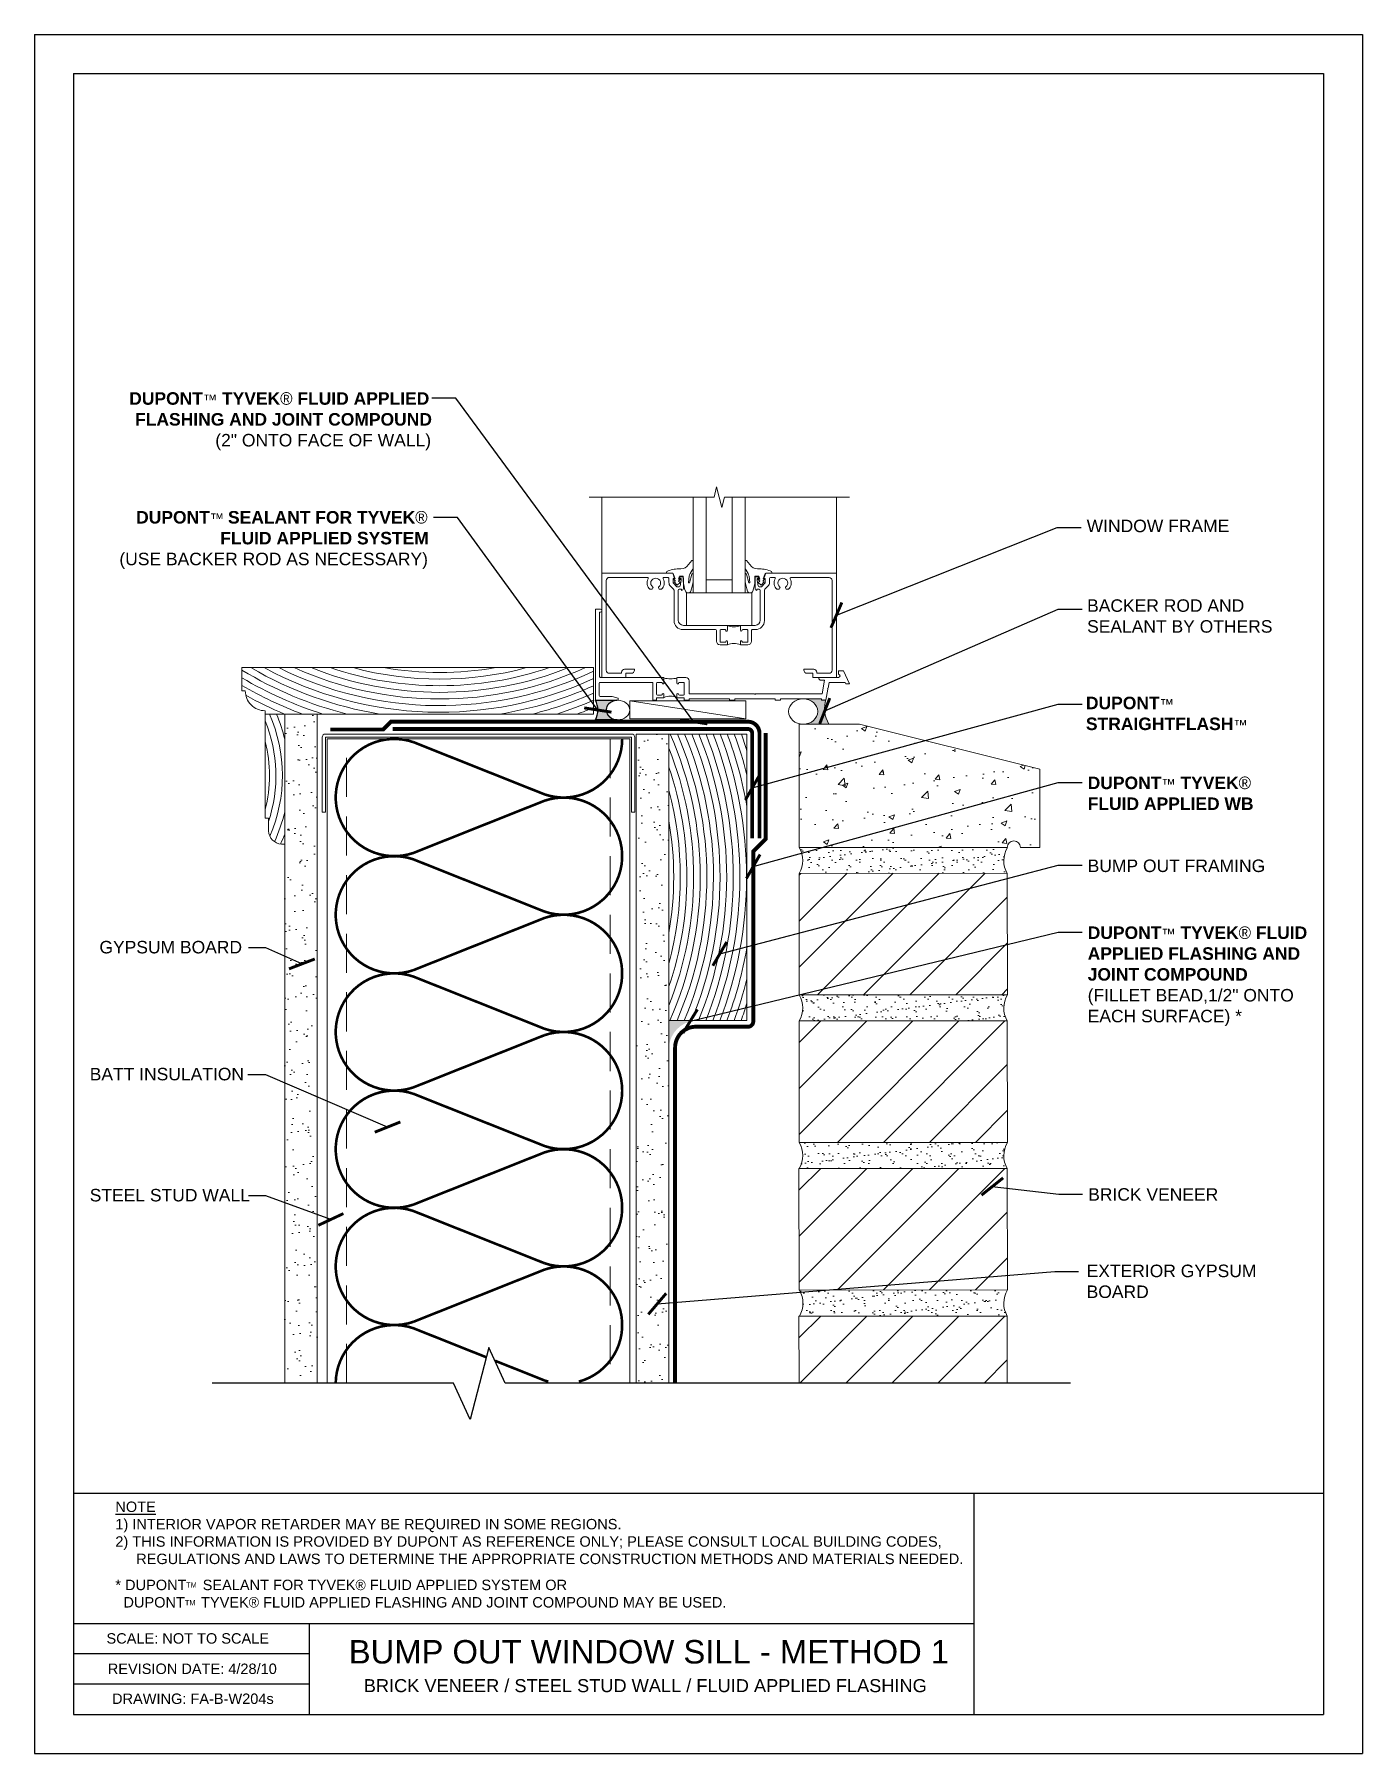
# Model space of a CAD drawing. Extents: x 472.1 to 497.6, y -269.5 to -236.5.
import ezdxf

# ---------------------------------------------------------------- set-up
doc = ezdxf.new("R2010")
doc.units = 0
doc.header["$LTSCALE"] = 1.5
doc.header["$MEASUREMENT"] = 0
doc.linetypes.add('DASHED', pattern=[0.75, 0.5, -0.25])
doc.linetypes.add('DASHED2', pattern=[0.375, 0.25, -0.125])
doc.layers.get('0').update_dxf_attribs({"color": 8, "linetype": 'CONTINUOUS'})
for name, color, linetype in [('8x11-ttb$0$B', 5, 'CONTINUOUS'), ('DuPont Self-Adhered Flashing', 252, 'CONTINUOUS'), ('INSULATION', 241, 'CONTINUOUS'), ('SEALANT', 250, 'CONTINUOUS'), ('STRUCTURE', 250, 'CONTINUOUS'), ('TEXT', 7, 'CONTINUOUS'), ('Tyvek FA Flashing and Joint Treatment', 150, 'DASHED2'), ('Tyvek FA WB', 10, 'DASHED2')]:
    doc.layers.add(name, color=color, linetype=linetype)
for name, color, linetype, lineweight in [('A-Anno-txt0', 250, 'CONTINUOUS', 18), ('A-Backer Rod', 250, 'CONTINUOUS', 15), ('A-Glazing', 250, 'CONTINUOUS', 15), ('A-Sealant', 250, 'CONTINUOUS', 15), ('A-Window Gasket', 250, 'CONTINUOUS', 13), ('brick', 250, 'CONTINUOUS', 5), ('Gyp Board', 250, 'CONTINUOUS', 20), ('Metal Stud', 250, 'CONTINUOUS', 18), ('Non-Flanged Window', 250, 'CONTINUOUS', 20), ('Shims', 250, 'CONTINUOUS', 25), ('Wood', 250, 'CONTINUOUS', 20)]:
    doc.layers.add(name, color=color, linetype=linetype, lineweight=lineweight)
doc.layers.add('VIEWPORT', color=7, linetype='CONTINUOUS', plot=False)
doc.styles.add('DETAILS', font='sanss___.ttf', dxfattribs={"height": 1})
doc.dimstyles.new('ARCH_1_1-2_IN', dxfattribs={"dimscale": 0, "dimtxt": 0.09375, "dimasz": 0.09375, "dimexe": 0.0625, "dimexo": 0.0625, "dimgap": 0.0625, "dimtad": 1, "dimdec": 4, "dimlfac": 8, "dimzin": 3, "dimdsep": 46, "dimlunit": 4, "dimtxsty": 'Standard', "dimblk1": 'ARCHTICK', "dimblk2": 'ARCHTICK', "dimsah": 1, "dimcen": 0.0625, "dimdle": 0.0625, "dimclrd": 256, "dimclre": 256, "dimclrt": 256, "dimadec": 0, "dimazin": 0, "dimtfac": 1, "dimtdec": 4, "dimtmove": 0, "dimatfit": 3, "dimldrblk": 'ARCHTICK', "dimfxl": 1, "dimfrac": 2, "dimtolj": 1, "dimtzin": 0, "dimlwd": -1, "dimlwe": -1, "dimarcsym": 0})
pattern_1 = [(37.50000000000001, (372.1442995840722, -97.38126436075288), (-0.009449003716441223, 0.2890235653519738), [0, -0.228, 0, -0.255, 0, -0.24375]), (7.499999999999999, (372.1442995840722, -97.38126436075288), (0.2654665057901591, 0.423321909784461), [0, -0.123, 0, -0.2055, 0, -0.07875]), (327.5, (371.9597995840722, -97.38126436075288), (0.4671212792627242, 0.0008488580305446746), [0, -0.075, 0, -0.27, 0, -0.3525]), (317.5, (371.9597995840722, -97.38126436075288), (0.450918990685844, 0.1316513347401374), [0, -0.0375, 0, -0.177, 0, -0.2025])]

msp = doc.modelspace()

# ---------------------------------------------------------------- texts
at = {"layer": 'TEXT', "attachment_point": 1, "style": 'DETAILS'}
for s, insert, char_height, width in [('\\pi0.84952;{\\fSansSerif|b1|i0|c2|p2;DUPONT\\fArial|b0|i0|c0|p32;\\H0.8125x;™\\fSansSerif|b1|i0|c2|p2;\\H1.2308x; TYVEK\\fSymbol|b0|i0|c2|p18;â\\fSansSerif|b1|i0|c2|p2; FLUID APPLIED \\P\\pi0.96236;FLASHING AND JOINT COMPOUND\\fSansSerif|b0|i0|c2|p2; \\P\\pi2.5022;(2" ONTO FACE OF WALL)}', (473.0455921288275, -243.4076094365971, 2.979996827461446e-09), 0.239999999976, 6.521350676943849), ('\\pi1.5423;{\\fSansSerif|b1|i0|c2|p2;DUPONT\\fArial|b0|i0|c0|p32;\\H0.8125x;™\\fArial|b1|i0|c0|p32; \\H1.2308x;SEALANT FOR TYVEK\\fSymbol|b0|i0|c2|p18;â\\fArial|b0|i0|c0|p32; \\P\\pi3.1562;\\fArial|b1|i0|c0|p32;FLUID APPLIED SYSTEM\\P\\pi1.2207;\\fArial|b0|i0|c0|p32;\\H0.99998x;(USE BACKER ROD AS NECESSARY)}', (472.4856605381372, -245.6877790910255, 2.979996827461446e-09), 0.239999999976, 7.112845512646311), ('WINDOW FRAME', (492.2769952576368, -245.8533119424212, 2.979996827461446e-09), 0.239999999976, 6.521350676943849), ('BACKER ROD AND \\PSEALANT BY OTHERS', (492.2849248674848, -247.3826727264965, 2.979996827461446e-09), 0.239999999976, 6.521350676943849), ('{\\fSansSerif|b1|i0|c2|p2;DUPONT\\fArial|b0|i0|c0|p32;\\H0.8125x;™\\fArial|b1|i0|c0|p32; \\P\\H1.2308x;STRAIGHTFLASH\\fArial|b0|i0|c0|p32;\\H0.81248x;™}', (492.2621951914442, -249.2520291211633, 2.979996827461446e-09), 0.239999999976, 6.521350676943849), ('{\\fSansSerif|b1|i0|c2|p2;DUPONT\\fArial|b0|i0|c0|p32;\\H0.8125x;™\\fSansSerif|b1|i0|c2|p2;\\H1.2308x; TYVEK\\fSymbol|b0|i0|c2|p18;â\\fSansSerif|b1|i0|c2|p2; \\PFLUID APPLIED WB}', (492.2960530344611, -250.7856830633182, 2.979996827461446e-09), 0.239999999976, 6.521350676943849), ('BUMP OUT FRAMING', (492.2960530344611, -252.3774775226216, 2.979996827461446e-09), 0.239999999976, 6.521350676943849), ('{\\fSansSerif|b1|i0|c2|p2;DUPONT\\fArial|b0|i0|c0|p32;\\H0.8125x;™\\fSansSerif|b1|i0|c2|p2;\\H1.2308x; TYVEK\\fSymbol|b0|i0|c2|p18;â\\fSansSerif|b1|i0|c2|p2; FLUID \\PAPPLIED FLASHING AND \\PJOINT COMPOUND\\fSansSerif|b0|i0|c2|p2; \\P(FILLET BEAD,1/2" ONTO \\PEACH SURFACE) *}', (492.2962850314283, -253.6615080017813, 2.979996827461446e-09), 0.239999999976, 6.521350676943849), ('GYPSUM BOARD', (473.3232721295562, -253.9390908815344, 2.979996827461446e-09), 0.239999999976, 6.521350676943849), ('BATT INSULATION', (473.1373357332204, -256.375655652354, 2.979996827461446e-09), 0.239999999976, 6.521350676943849), ('STEEL STUD WALL', (473.1373357332204, -258.6997302532945, 2.979996827461446e-09), 0.239999999976, 6.521350676943849), ('BRICK VENEER', (492.3062941410619, -258.6854055223943, 2.979996827461446e-09), 0.239999999976, 6.521350676943849), ('EXTERIOR GYPSUM \\PBOARD', (492.2762319061793, -260.1530959057889, 5.959993654922892e-09), 0.239999999976, 6.521350676943849), ('{\\LNOTE\\P}1) INTERIOR VAPOR RETARDER MAY BE REQUIRED IN SOME REGIONS.\\P\\pi-0.4,l0.4;2) THIS INFORMATION IS PROVIDED BY DUPONT AS REFERENCE ONLY; PLEASE CONSULT LOCAL BUILDING CODES, REGULATIONS AND LAWS TO DETERMINE THE APPROPRIATE CONSTRUCTION METHODS AND MATERIALS NEEDED.\\P{\\H0.5x;\\P\\pi0,l0;}* DUPONT    SEALANT FOR TYVEK{\\fSymbol|b0|i0|c2|p18;â} FLUID APPLIED SYSTEM OR \\P\\pi-0.2,l0.2;  DUPONT    TYVEK{\\fSymbol|b0|i0|c2|p18;â} FLUID APPLIED FLASHING AND JOINT COMPOUND MAY BE USED.', (473.6291636781796, -264.7006649288863, 5.959993654922892e-09), 0.2, 16.47484938053185), ('TM', (474.9893955547694, -266.2518860535678, 5.959993654922892e-09), 0.1, 8.310000000000002), ('TM', (474.9651433719446, -266.5908475477413, 5.959993654922892e-09), 0.1, 8.310000000000002), ('\\pi-0.033334,l0.033334,t0.1;SCALE: NOT TO SCALE', (473.4589768948125, -267.2272985987847, 2.979996827461446e-09), 0.2, 16.26451670448571), ('\\pi1.1265;{\\H0.9x;BUMP OUT WINDOW SILL - METHOD 1 }\\P\\pi1.4146;{\\H0.5x;BRICK VENEER / STEEL STUD WALL / FLUID APPLIED FLASHING}', (476.9841217301694, -267.3590067908199, 2.979996827461446e-09), 0.5, 13.39364764594225), ('\\pi-0.033334,l0.033334,t0.1;DRAWING: FA-B-W204s', (473.5652194803578, -268.3853712734129, 2.979996827461446e-09), 0.2, 16.26451670448571)]:
    msp.add_mtext(s, dxfattribs=dict(at, insert=insert, char_height=char_height, width=width))

# ---------------------------------------------------------------- blocks, each defined once
blk = doc.blocks.new('_ArchTick')
at = {"color": 0, "linetype": 'ByBlock', "const_width": 0.15}
blk.add_lwpolyline([(-0.5, -0.5), (0.5, 0.5)], dxfattribs=at)
blk = doc.blocks.new('Revsion Date')
at = {"layer": 'TEXT', "insert": (0.000131622949083976, 0.2031688605532622, 2.979996827461446e-09), "char_height": 0.2, "width": 16.26451670448571, "attachment_point": 1, "style": 'DETAILS'}
blk.add_mtext('\\pi-0.033334,l0.033334,t0.1;REVISION DATE: 4/28/10', dxfattribs=at)

# ---------------------------------------------------------------- hatches: boundary and pattern name
at = {"layer": 'brick', "lineweight": 15}
h = msp.add_hatch(dxfattribs=at)
h.set_pattern_fill('AR-CONC', color=256, scale=0.15, style=0)
h.set_pattern_definition([(49.99999999999999, (372.1442995840722, -97.38126436075288), (1.07589027390113, -0.09412820247389266), [0.1125, -1.2375]), (355, (372.1442995840722, -97.38126436075288), (-0.2081270004195, 1.128288200550018), [0.09, -0.9899999999999999]), (100.4514, (372.2339571040722, -97.38910837075287), (0.8677640725710324, 1.03415931309143), [0.09561028499999986, -1.051713167999998]), (46.18420000000001, (372.1442995840722, -97.08126436075287), (1.600861572938467, -0.2482785214935271), [0.16875, -1.85625]), (96.6356, (372.2777047015722, -97.10195432125289), (1.401994058323055, 1.461176806350662), [0.1434154319999997, -1.577569499999997]), (351.1842, (372.1442995840722, -97.08126436075287), (1.401992917700441, 1.461177901387987), [0.135, -1.485]), (21, (372.2942995840722, -97.15626436075289), (0.8953605781776924, -0.6039283359980082), [0.1125, -1.2375]), (326.0000000000001, (372.2942995840722, -97.15626436075289), (0.3649729978823726, 1.087725067570279), [0.09, -0.9899999999999999]), (71.4514, (372.3689129335722, -97.20659176975289), (1.260333942872235, 0.4837957450649286), [0.095610285, -1.051713168]), (37.50000000000001, (372.1442995840722, -97.38126436075288), (0.018239782975936, 0.4993407807469672), [0, -0.9779999999999999, 0, -1.005, 0, -0.9937499999999999]), (7.499999999999999, (372.1442995840722, -97.38126436075288), (0.3946043061632229, 0.5916175678235404), [0, -0.573, 0, -0.9555, 0, -0.37875]), (327.5, (371.8097995840722, -97.38126436075288), (0.8007336542586136, -0.0338323076015697), [0, -0.375, 0, -1.17, 0, -1.5525]), (317.5, (371.6597995840722, -97.38126436075288), (0.8747792540135794, 0.1501574734984764), [0, -0.4875, 0, -0.7769999999999999, 0, -1.1025])])
edge = h.paths.add_edge_path()
edge.add_line((490.399082504635, -252.1448535965501), (486.7574053573771, -252.1448535965501))
edge.add_line((486.7574053573771, -252.1448535965501), (486.7574053573771, -250.4666155386643))
edge.add_line((486.7574053573771, -250.4666155386643), (486.7574053573771, -249.7789681089602))
edge.add_line((486.7574053573771, -249.7789681089602), (487.913554591114, -249.7789681089602))
edge.add_line((487.913554591114, -249.7789681089602), (491.3770997362377, -250.644854395241))
edge.add_line((491.3770997362377, -250.644854395241), (491.3785033215071, -251.4282472725178))
edge.add_line((491.3785033215071, -251.4282472725178), (491.3785033215071, -252.1446366283805))
edge.add_line((491.3785033215071, -252.1446366283805), (491.0035033215071, -252.1446366283805))
edge.add_arc((490.8785033215071, -252.1446366283805), 0.125, 0, 180)
edge.add_line((490.7535033215071, -252.1446366283805), (490.399082504635, -252.1446366283805))
at = {"layer": 'brick'}
h = msp.add_hatch(dxfattribs=at)
h.set_pattern_fill('AR-SAND', color=256, scale=0.15, style=0)
h.set_pattern_definition(pattern_1)
edge = h.paths.add_edge_path()
edge.add_line((486.7589532838674, -252.6424974540283), (490.7520964067497, -252.6398463499883))
edge.add_arc((491.1721392814835, -252.3936639122074), 0.4868693965391097, 149.2667922168358, 210.374091206803, ccw=False)
edge.add_line((490.7536476613656, -252.1448535965501), (486.7574053573771, -252.14485359655))
edge.add_arc((486.3341052745168, -252.3949946121018), 0.4916843375690849, -30.22370756333339, 30.58014467202571, ccw=False)
h = msp.add_hatch(dxfattribs=at)
h.set_pattern_fill('_USER', color=256, scale=0.625, angle=45, style=0, pattern_type=0)
h.set_pattern_definition([(45, (116.9332864501775, -343.1931991219662), (-0.4419417382415922, 0.4419417382415922), [])])
h.paths.add_polyline_path([(486.7589532838674, -252.6424974540283), (490.7520964081122, -252.6398484037757), (490.7536443332402, -254.9731701576076), (486.7574053573773, -254.9758212616475)])
h = msp.add_hatch(dxfattribs=at)
h.set_pattern_fill('AR-SAND', color=256, scale=0.15, style=0)
h.set_pattern_definition(pattern_1)
edge = h.paths.add_edge_path()
edge.add_line((490.7536443332402, -260.6398368242741), (486.761166379859, -260.6424854332527))
edge.add_arc((486.3334652906049, -260.8938166666069), 0.4960802461382137, -29.73223907626658, 30.43989638010538, ccw=False)
edge.add_line((486.7642378587936, -261.1398463499882), (490.7520964067498, -261.1398463499882))
edge.add_arc((491.1813454224944, -260.8911680576284), 0.4960802461382787, 149.5601036198979, 210.0851456523651, ccw=False)
edge = h.paths.add_edge_path()
edge.add_line((490.7536443332402, -257.8065034909408), (486.7574053573772, -257.8091545949808))
edge.add_arc((486.329704268123, -258.0604858283352), 0.4960802461383204, 12.252309427424393, 30.43989638011351, ccw=False)
edge.add_line((486.8144850729454, -257.9552091363068), (486.8230895756632, -258.0088471905524))
edge.add_arc((486.3297042681236, -258.0604858283352), 0.4960802461377142, -5.72649610663899, 5.974931136099883, ccw=False)
edge.add_line((486.8233088425168, -258.1099846641408), (486.8189164205352, -258.1427480951458))
edge.add_arc((486.329704268123, -258.0604858283351), 0.4960802461383513, 330.26809278389993, 350.4548643698182, ccw=False)
edge.add_line((486.7604782613214, -258.3065130166549), (490.7520964067499, -258.3065130166549))
edge.add_arc((491.1813454224945, -258.0578347242951), 0.4960802461384055, 149.5601036199079, 210.0851456523642, ccw=False)
edge = h.paths.add_edge_path()
edge.add_line((490.7536443332402, -254.9731701576076), (486.7574053573772, -254.9758212616475))
edge.add_arc((486.3297042681229, -255.2271524950018), 0.4960802461383752, -30.085145652373228, 30.439896380098276, ccw=False)
edge.add_line((486.7589532838675, -255.4758307873617), (490.7520964067499, -255.4731796833216))
edge.add_arc((491.1813454224945, -255.2245013909618), 0.4960802461383913, 149.5601036199107, 210.0851456523614, ccw=False)
h = msp.add_hatch(dxfattribs=at)
h.set_pattern_fill('_USER', color=256, scale=0.625, angle=45, style=0, pattern_type=0)
h.set_pattern_definition([(45, (372.1442995840722, -97.38126436075288), (-0.4419417382415922, 0.4419417382415922), [])])
h.paths.add_polyline_path([(486.7589532838675, -255.4758307873616), (490.7520964067497, -255.4731796833216), (490.7536443332402, -257.8065034909408), (486.7589532838675, -257.8065034909408)])
h = msp.add_hatch(dxfattribs=at)
h.set_pattern_fill('_USER', color=256, scale=0.625, angle=45, style=0, pattern_type=0)
h.set_pattern_definition([(45, (372.1442995840721, -100.214597694086), (-0.4419417382415922, 0.4419417382415922), [])])
h.paths.add_polyline_path([(486.7589532838674, -258.3091641206947), (490.7520964067496, -258.3065130166547), (490.7536443332401, -260.6398368242739), (486.7589532838674, -260.6398368242739)])
h = msp.add_hatch(dxfattribs=at)
h.set_pattern_fill('_USER', color=256, scale=0.625, angle=45, style=0, pattern_type=0)
h.set_pattern_definition([(45, (372.1442995840722, -103.0479310274195), (-0.4419417382415922, 0.4419417382415922), [])])
h.paths.add_polyline_path([(486.7589533320499, -262.4256936682422), (490.7528486776213, -262.4256924018486), (490.7520964067497, -261.1398463499883), (486.7589532838675, -261.1424974540282)])
at = {"layer": 'Gyp Board'}
h = msp.add_hatch(dxfattribs=at)
h.set_pattern_fill('AR-SAND', color=256, scale=0.25, style=0)
h.set_pattern_definition([(37.50000000000001, (-1117.769163435428, -839.761149742707), (-0.01574833952740204, 0.4817059422532897), [0, -0.38, 0, -0.425, 0, -0.40625]), (7.499999999999999, (-1117.769163435428, -839.761149742707), (0.4424441763169318, 0.7055365163074351), [0, -0.205, 0, -0.3425, 0, -0.13125]), (327.5, (-1118.076663435428, -839.761149742707), (0.7785354654378738, 0.001414763384241069), [0, -0.125, 0, -0.45, 0, -0.5875]), (317.5, (-1118.076663435428, -839.761149742707), (0.7515316511430734, 0.2194188912335623), [0, -0.0625, 0, -0.295, 0, -0.3375])])
h.paths.add_polyline_path([(477.5056114236442, -249.5844577483037), (476.8806114236442, -249.5844577483037), (476.8806114236442, -250.0540769670569), (476.8806114236442, -262.4256948714468), (477.5056114236442, -262.4256948714468)])
h = msp.add_hatch(dxfattribs=at)
h.set_pattern_fill('AR-SAND', color=256, scale=0.25, style=0)
h.set_pattern_definition([(37.50000000000001, (-1117.769163435428, -839.6197605755733), (-0.01574833952740204, 0.4817059422532897), [0, -0.38, 0, -0.425, 0, -0.40625]), (7.499999999999999, (-1117.769163435428, -839.6197605755733), (0.4424441763169318, 0.7055365163074351), [0, -0.205, 0, -0.3425, 0, -0.13125]), (327.5, (-1118.076663435428, -839.6197605755733), (0.7785354654378738, 0.001414763384241069), [0, -0.125, 0, -0.45, 0, -0.5875]), (317.5, (-1118.076663435428, -839.6197605755733), (0.7515316511430734, 0.2194188912335623), [0, -0.0625, 0, -0.295, 0, -0.3375])])
h.paths.add_polyline_path([(484.255611423644, -252.2757759675392), (484.2509768398142, -252.282658764121), (484.2387339456338, -252.2529499018164), (484.1866080558215, -252.2529499018164), (484.1666033656933, -252.282658764121), (484.1543593644598, -252.2529499018164), (484.1022346970564, -252.2529499018164), (484.0822222621777, -252.2826587641211), (484.0699804750499, -252.2529499018162), (484.017853593541, -252.2529499018162), (483.9978411586621, -252.2826587641207), (483.9855993715341, -252.2529499018162), (483.9334724900252, -252.2529499018162), (483.9134600551465, -252.2826587641208), (483.9012182680182, -252.2529499018163), (483.8490913865098, -252.2529499018163), (483.8290789516308, -252.282658764121), (483.8168371645026, -252.2529499018162), (483.7647102829941, -252.2529499018162), (483.744697848115, -252.2826587641207), (483.732456060987, -252.2529499018162), (483.6803291794785, -252.2529499018162), (483.6603167445994, -252.2826587641207), (483.6480749574716, -252.2529499018162), (483.6306114236442, -252.252949901816), (483.6306114236442, -262.4256960320502), (484.255602006072, -262.4256970548169)])
h.paths.add_polyline_path([(484.2556114236442, -249.9684617345482), (483.6306114236442, -249.9684617345482), (483.6306114236442, -252.1075794184177), (483.6403040074092, -252.1075794184176), (483.6603320033886, -252.0779163324802), (483.6725549279785, -252.1075794184177), (483.724685110925, -252.1075794184177), (483.7447131069043, -252.0779163324804), (483.7569360314941, -252.1075794184177), (483.8090662144406, -252.1075794184177), (483.8290942104199, -252.0779163324804), (483.8413171350098, -252.1075794184177), (483.8934473179558, -252.1075794184177), (483.9134753139353, -252.0779163324802), (483.9256982385252, -252.1075794184178), (483.9778284214714, -252.1075794184179), (483.9978564174511, -252.0779163324801), (484.0100793420413, -252.1075794184178), (484.0622019990153, -252.1075794184178), (484.0822222621775, -252.0779163324801), (484.0944473974611, -252.1075794184178), (484.1465753697136, -252.1075794184179), (484.1666033656931, -252.0779163324802), (484.1788273956301, -252.1075794184178), (484.230956576652, -252.1075794184178), (484.255611423644, -252.0710494867592)])
at = {"layer": 'SEALANT'}
h = msp.add_hatch(color=256, dxfattribs=at)
h.dxf.hatch_style = 1
edge = h.paths.add_edge_path()
edge.add_line((483.2628116627359, -249.6952840865104), (482.84727701156, -249.6952840865104))
edge.add_arc((482.4762065884184, -249.5078267967359), 0.4157324793904046, 333.198015599936, 386.9109299082614)
edge.add_line((482.8469198988345, -249.3196642715072), (483.2570074257755, -249.3196642715072))
edge.add_arc((483.2802660522838, -249.5737234740928), 0.2551216222226348, 95.23073682215808, 135.4163850388761)
edge.add_arc((483.2147005487953, -249.5073344073352), 0.1618272552155245, 135.8626433203986, 215.6300560562126)
edge.add_arc((483.2723471239688, -249.4579095791771), 0.2375659524272433, 217.219695169789, 267.6996346296816)
h = msp.add_hatch(color=256, dxfattribs=at)
h.dxf.hatch_style = 1
edge = h.paths.add_edge_path()
edge.add_ellipse((486.8339772335566, -249.5363656182656), major_axis=(0.2812263587974499, 0), ratio=0.8626591466456875, start_angle=-90, end_angle=90, ccw=False)
edge.add_line((486.8339772335575, -249.77896810896), (487.3289291561046, -249.7789681089602))
edge.add_arc((487.8201254222888, -249.479491582738), 0.5752911972831126, 161.3307433582563, 211.3701656921093, ccw=False)
edge.add_line((487.2751047973538, -249.2953381682519), (486.8339772335586, -249.2937631275711))
at = {"layer": 'Tyvek FA Flashing and Joint Treatment', "ltscale": 0.5}
h = msp.add_hatch(color=256, dxfattribs=at)
h.dxf.hatch_style = 1
edge = h.paths.add_edge_path()
edge.add_line((484.2558520643404, -255.4686490056326), (484.2558520643404, -255.9686490056325))
edge.add_arc((484.8079205985126, -256.0207175398047), 0.554518528702023, 95.38793301168698, 174.6120669883089, ccw=False)
edge.add_line((484.7558520643405, -255.4686490056326), (484.2558520643404, -255.4686490056326))

# ---------------------------------------------------------------- linework, layer by layer
at = {"layer": '8x11-ttb$0$B', "color": 7}
for p, q in [((472.8245605984985, -237.2887712683001, 2.979996827461446e-09), (472.8245605984985, -268.7887712683001, 2.979996827461446e-09)), ((472.8245605984985, -237.2887712683001, 2.979996827461446e-09), (496.8245605984985, -237.2887712683001, 2.979996827461446e-09)), ((496.8245605984985, -237.2887712683001, 2.979996827461446e-09), (496.8245605984985, -268.7887712683001, 2.979996827461446e-09)), ((472.8245605984985, -267.0381050034567, 2.979996827461446e-09), (490.1131076113375, -267.0381050034567, 2.979996827461446e-09)), ((472.8245605984985, -268.7887712683001, 2.979996827461446e-09), (496.8245605984985, -268.7887712683001, 2.979996827461446e-09))]:
    msp.add_line(p, q, dxfattribs=at)
at = {"layer": '8x11-ttb$0$B', "color": 7, "elevation": 2.979996827461446e-09}
for points in [[(496.8245605984985, -264.5434509550295), (472.8245605984985, -264.5434509550295)], [(490.1131076113375, -264.5434509550295), (490.1131076113375, -268.7887712683001)], [(477.3511108772184, -267.0381050034567), (477.3511108772184, -268.7887712683001)], [(477.3511108772184, -267.6217050034567), (472.8245605984985, -267.6217050034567)], [(477.3511108772184, -268.2053050034567), (472.8245605984985, -268.2053050034567)]]:
    msp.add_lwpolyline(points, dxfattribs=at)
at = {"layer": 'A-Anno-txt0', "lineweight": 13}
msp.add_lwpolyline([(482.7224148303378, -245.4205933147055), (485.1224048303376, -245.4205933147055), (485.1724248303378, -245.2206133147055), (485.2724048303377, -245.6205933147055), (485.3224048303377, -245.4205933147055), (487.7224148303378, -245.4205933147055)], dxfattribs=at)
at = {"layer": 'A-Backer Rod'}
msp.add_ellipse((483.2778192592293, -249.5072869031632), major_axis=(0.2256227642255621, -1.381495353187958e-17), ratio=0.8319303761802328, dxfattribs=at)
at = {"layer": 'A-Backer Rod', "extrusion": (0, 0, -1)}
msp.add_ellipse((486.8339772335566, -249.5363656182656), major_axis=(0.2812263587974499, 0), ratio=0.8626591466456875, dxfattribs=at)
at = {"layer": 'A-Glazing'}
for p, q in [((484.720973217803, -247.2572181275712), (484.720973217803, -245.4206033147055)), ((484.970973217803, -247.2572181275712), (484.970973217803, -245.4206033147055)), ((485.470973217803, -247.2572181275712), (485.470973217803, -245.4206033147055)), ((485.720973217803, -247.2572181275712), (485.720973217803, -245.4206033147055))]:
    msp.add_line(p, q, dxfattribs=at)
at = {"layer": 'A-Sealant'}
for centre, radius, start, end in [((485.5049148303378, -247.4290982377337), 0.4796878163860037, 254.8951551123608, 285.1048448876392), ((485.504914830338, -248.5350894717974), 0.3046970014300712, 65.77986063325326, 114.2201393668193), ((484.2861122702849, -248.4290982377326), 0.4796878163871012, 254.895155112395, 285.1048448876049), ((484.2867075461308, -249.5429251885414), 0.3019352373051956, 65.66792380673895, 114.3320761931669), ((487.8200834685579, -249.4794962518714), 0.5752529459548406, 161.3289651772829, 211.3719438730844)]:
    msp.add_arc(centre, radius, start, end, dxfattribs=at)
at = {"layer": 'A-Window Gasket'}
for points in [[(484.3474846219491, -246.9962201557356), (484.374301148488, -246.9913458551377), (484.340171024367, -246.8841112574559), (484.2792243737069, -246.8792369585773), (484.203669503348, -246.8822181275712), (484.2137600449063, -246.85120858495, -0.1257100272134179), (484.4457514469283, -246.7994662573563, 0.2260837189018228), (484.5993370073601, -246.7497483987122), (484.6948923170198, -246.6388077805518, -0.6449762263124317), (484.7208266090378, -246.6505491230255), (484.7192468720099, -246.7797860586549, -0.1518691569180708), (484.7028940954135, -246.8242212130041), (484.6643909071183, -246.8841469922726, 0.02934546717884474), (484.6469960179153, -246.9360296354653), (484.6297657283318, -247.0578236453023, 0.6538117075652882), (484.6500065392347, -247.0648103822677), (484.6940982864571, -246.8995614647777, -0.8886355728344962), (484.7192468720099, -246.9016228956771), (484.7192468720099, -247.0358685160698, -0.06420464893641442), (484.6768144101003, -247.2244847727771, -0.6896355001773956), (484.5742056797123, -247.2244847727771, -0.07035608683589237), (484.5329732178029, -247.0358685160698), (484.5329732178029, -246.9401657057362), (484.4596264598262, -246.9401657057362), (484.4376856650089, -246.9937830054367), (484.4766915229224, -246.9986573043153), (484.4425613967302, -247.0352145536423), (484.4742536570615, -247.0571489028945), (484.4133070043305, -247.1107662008758), (484.357236085392, -247.044963153119), (484.3816147460702, -247.0352145536423)], [(486.0944618136568, -246.9962201557356), (486.0676452871177, -246.9913458551377), (486.101775411239, -246.8841112574559), (486.162722061899, -246.8792369585773), (486.2382769322577, -246.8822181275712), (486.2281863906994, -246.85120858495, 0.1257100272134179), (485.9961949886774, -246.7994662573563, -0.2260837189018228), (485.8426094282458, -246.7497483987122), (485.7470541185862, -246.6388077805518, 0.6449762263124317), (485.7211198265679, -246.6505491230255), (485.722699563596, -246.7797860586549, 0.1518691569180708), (485.7390523401922, -246.8242212130041), (485.7775555284874, -246.8841469922726, -0.02934546717884474), (485.7949504176904, -246.9360296354653), (485.8121807072739, -247.0578236453023, -0.6538117075652882), (485.791939896371, -247.0648103822677), (485.7478481491489, -246.8995614647777, 0.8886355728344962), (485.722699563596, -246.9016228956771), (485.722699563596, -247.0358685160698, 0.06420464893641442), (485.7651320255054, -247.2244847727771, 0.6896355001773956), (485.8677407558934, -247.2244847727771, 0.07035608683589237), (485.9089732178028, -247.0358685160698), (485.9089732178028, -246.9401657057362), (485.9823199757795, -246.9401657057362), (486.004260770597, -246.9937830054367), (485.9652549126835, -246.9986573043153), (485.9993850388755, -247.0352145536423), (485.9676927785442, -247.0571489028945), (486.0286394312752, -247.1107662008758), (486.0847103502137, -247.044963153119), (486.0603316895355, -247.0352145536423)]]:
    msp.add_lwpolyline(points, format="xyb", close=True, dxfattribs=at)
msp.add_lwpolyline([(484.5969148303377, -247.8822181275712), (484.5969148303377, -247.2572181275712), (485.8469148303377, -247.2572181275712), (485.8469148303377, -247.8822181275712)], close=True, dxfattribs=at)
at = {"layer": 'brick', "lineweight": 15}
msp.add_lwpolyline([(490.399082504635, -252.1448535965501), (486.7574053573771, -252.1448535965501), (486.7574053573771, -250.4666155386643), (486.7574053573771, -249.7789681089602), (487.913554591114, -249.7789681089602), (491.3770997362377, -250.644854395241), (491.3785033215071, -251.4282472725178), (491.3785033215071, -252.1446366283805), (491.0035033215071, -252.1446366283805, 0.9999999999999999), (490.7535033215071, -252.1446366283805), (490.399082504635, -252.1446366283805)], format="xyb", dxfattribs=at)
at = {"layer": 'brick'}
for points in [[(490.7536443332402, -254.9731701576075), (486.7574053573773, -254.9758212616475), (486.7589532838674, -252.6424974540283), (490.7520964067497, -252.6398463499883), (490.7536443332402, -254.9731701576075, 0.2704061141941634), (490.7520964067498, -255.4731796833216, 0.9074311398367584), (490.7520964067498, -255.4731796833216, -0.1931272375800366)], [(490.7536443332402, -257.8065034909408), (486.7574053573773, -257.8091545949808), (486.7589532838675, -255.4758307873617), (490.7520964067497, -255.4731796833216), (490.7536443332402, -257.8065034909408, 0.2704061141941634), (490.7520964067498, -258.3065130166549, 0.9074311398367584), (490.7520964067498, -258.3065130166549, -0.1931272375800366)], [(490.7536443332402, -260.6398368242741), (486.7574053573773, -260.6424879283141), (486.7520964067497, -258.3065130166549), (490.7520964067497, -258.3065130166549), (490.7536443332402, -260.6398368242741, 0.2704061141941634), (490.7520964067498, -261.1398463499882, 0.9074311398367584), (490.7520964067498, -261.1398463499882, -0.1931272375800366)]]:
    msp.add_lwpolyline(points, format="xyb", dxfattribs=at)
msp.add_lwpolyline([(486.7550187411892, -262.4256936694898), (486.7520964067498, -261.1398463499882), (490.7520964067498, -261.1398463499882), (490.7529494367321, -262.4256924018166)], dxfattribs=at)
for centre, radius, start, end in [((486.3341052745169, -252.3949946121018), 0.4916843375690687, 329.7762924366648, 30.58014467201859), ((491.18134875062, -252.3961848299044), 0.4960802461384045, 149.5601036199047, 210.0851456523679), ((486.3297042681229, -255.2271524950018), 0.4960802461384045, 329.9148543476321, 30.43989638009525), ((486.3297042681229, -258.0604858283351), 0.4960802461384045, 329.9148543476321, 30.43989638009525), ((486.3334652906047, -260.8938166666069), 0.4960802461384045, 329.9148543476321, 30.43989638009525)]:
    msp.add_arc(centre, radius, start, end, dxfattribs=at)
at = {"layer": 'DuPont Self-Adhered Flashing', "const_width": 0.075}
msp.add_lwpolyline([(485.8556114236442, -251.9684617345482), (485.8556114236442, -249.9520617345482, 0.4142135623730835), (485.7756114236442, -249.8720617345482), (478.9556114236417, -249.8720617345483)], format="xyb", dxfattribs=at)
at = {"layer": 'Gyp Board'}
for points in [[(476.8806114236442, -262.4256948714468), (476.8806114236442, -249.5844577483037), (477.5056114236442, -249.5844577483037), (477.5056114236442, -262.4256948714468)], [(484.2556114236442, -262.4256970548322), (484.2556114236442, -249.9684617345482), (483.6306114236442, -249.9684617345482), (483.6306114236442, -262.4256960320502)]]:
    msp.add_lwpolyline(points, dxfattribs=at)
at = {"layer": 'INSULATION', "color": 253, "const_width": 0.05}
for points in [[(483.359485848618, -256.8122117345491, 0.5155500965721037), (481.8664864642507, -255.7491024019287), (479.3524852329876, -256.7503210671696, -1.404370499403762), (479.3524852329903, -254.6241024019299), (481.8664864642503, -255.6253210671696, 1.404370499398822), (481.8664864642503, -253.4991024019285), (479.3524852329867, -254.5003210671694, -1.404370499403763), (479.3524852329896, -252.3741024019297), (481.8664864642494, -253.3753210671694, 1.404370499398822), (481.8664864642503, -251.2491024019285), (479.3524852329867, -252.2503210671694, -1.404370499403762), (479.3524852329896, -250.1241024019297), (481.8664864642494, -251.1253210671694, 0.5155500965725927), (483.3594858486173, -250.0622117345485)], [(482.5263438696647, -262.3986940839479, 1.036048452752059), (481.8664864642512, -260.2491024019298), (479.3524852329876, -261.2503210671707, -1.404370499403763), (479.3524852329906, -259.1241024019311), (481.8664864642503, -260.1253210671707, 1.404370499398822), (481.8664864642512, -257.9991024019298), (479.3524852329876, -259.0003210671707, -1.404370499403762), (479.3524852329906, -256.8741024019311), (481.8664864642503, -257.8753210671707, 0.5155500965725927), (483.3594858486183, -256.8122117345498)], [(477.859544800445, -262.4256948714469, -0.5123147569614868), (479.3524852329913, -261.3741024019313), (480.7501045390142, -261.9307141166313)], [(480.9175250605195, -261.9973905163844), (481.8664864642512, -262.3753210671709, 0.01762287785830743), (481.9422705990888, -262.3985980599164, 0.01762287785830743)]]:
    msp.add_lwpolyline(points, format="xyb", dxfattribs=at)
at = {"layer": 'Metal Stud'}
msp.add_lwpolyline([(483.5368614236442, -251.4684617345482), (483.536861423644, -250.0309617345482), (477.6618614236442, -250.0309617345485), (477.6618614236442, -251.4684617345482), (477.5993614236442, -251.4684617345482), (477.5993614236442, -250.0309617345482, -0.414213562373095), (477.6618614236442, -249.9684617345482), (483.5368614236442, -249.9684617345482, -0.414213562373095), (483.5993614236442, -250.0309617345482), (483.5993614236442, -251.4684617345482)], format="xyb", close=True, dxfattribs=at)
at = {"layer": 'Metal Stud', "lineweight": 13}
msp.add_lwpolyline([(477.6931114236442, -262.4256948714468), (477.6931114236442, -250.0622117345485), (483.5056114236442, -250.0622117345485), (483.5056114236442, -262.4256958274937)], dxfattribs=at)
at = {"layer": 'Metal Stud', "linetype": 'DASHED', "lineweight": 5}
msp.add_lwpolyline([(478.0681114236442, -262.4256948714469), (478.0681114236442, -250.0622117345485), (483.1306114236442, -250.0622117345485), (483.1306114236442, -262.4256952138245)], dxfattribs=at)
at = {"layer": 'Non-Flanged Window', "lineweight": 9}
for p, q in [((482.9719148303377, -245.4205933147055), (482.9719148303377, -248.8822181275712)), ((487.4719148303377, -245.4205933147055), (487.4719148303377, -248.8822181275712))]:
    msp.add_line(p, q, dxfattribs=at)
at = {"layer": 'Non-Flanged Window'}
for p, q in [((485.470973217803, -247.0072181275712), (484.970973217803, -247.0072181275712)), ((485.720973217803, -247.2572181275712), (484.720973217803, -247.2572181275712))]:
    msp.add_line(p, q, dxfattribs=at)
for points in [[(485.3799148303378, -247.8922131275712), (485.3699148303378, -247.8822131275712), (484.5344148303377, -247.8822131275712, -0.4142135623730963), (484.4344148303377, -247.7822131275712), (484.4344148303377, -247.2107131275712, -0.4142135623730941), (484.4544148303377, -247.1907131275712), (484.4964148303376, -247.1907131275712), (484.4964148303376, -247.2127131275712, 0.4142135623730984), (484.5344198303378, -247.1747081275712), (484.5344198303378, -246.9727131275712, 0.414213562373108), (484.5144198303378, -246.9527131275712), (484.4854198303378, -246.9527131275712, 0.414213562373095), (484.4654198303378, -246.9727131275712), (484.4654198303378, -246.9847131275712), (484.4944198303378, -246.9847131275712), (484.4944198303378, -247.0227131275712), (484.4719827823525, -247.1248713613875, -0.3541185725306732), (484.4524198303376, -247.1407131275712), (484.4104698303378, -247.1407131275712), (484.3437921608081, -247.0740907971009, -0.198912367379654), (484.3364698303378, -247.0564131275712), (484.3364698303378, -246.9847131275712), (484.3654698303378, -246.9847131275712), (484.3294395273076, -246.8822131275712), (482.9719198303378, -246.8822131275712), (482.9719198303378, -248.8822131275712), (483.4269198303377, -248.8822131275712), (483.4269198303377, -248.8022131275712), (483.5349198303379, -248.8022131275712, 0.4142135623731034), (483.5969198303378, -248.7402131275713), (483.5969198303378, -248.7222131275712), (483.4069198303377, -248.7222131275712, 0.414213562373095), (483.3469198303378, -248.7822131275712), (483.3469198303378, -248.8022131275712), (483.1119198303379, -248.8022131275712, -0.4142135623730908), (483.0519198303377, -248.7422131275712), (483.0519198303377, -247.0222131275712, -0.4142135623731036), (483.1119198303379, -246.9622131275712), (483.839689992877, -246.9622131275712, -0.5680984128594625), (483.8572824077375, -246.9917266410847, 0.3397540095737803), (483.8891723138087, -247.1902131275712), (483.9331377980349, -247.1902131275712), (483.9501584679369, -247.1607324625224, 0.3865446749097419), (483.9473002726074, -247.1475877639556, -3.127286275187371), (484.0575393880681, -247.1475877639556, 0.3865446749096684), (484.0546811927388, -247.1607324625224), (484.0717018626405, -247.1902131275712), (484.1156673468667, -247.1902131275712, 0.3397540095737777), (484.1475572529379, -246.9917266410847, -0.5680984128594625), (484.1651496677986, -246.9622131275712), (484.2364698303379, -246.9622131275712, -0.4142135623731341), (484.2564698303378, -246.9822131275712), (484.2564698303378, -247.0564131245258, 0.1990202627215713), (484.2872544477809, -247.1306901532219), (484.3470851595179, -247.1904712085249, -0.1990202627215655), (484.3544148303378, -247.2081562153574), (484.3544148303378, -247.7922131275712, 0.414213562373095), (484.5244148303377, -247.9622131275712), (485.1489148303378, -247.9622131275712, -0.4142135623731015), (485.1689148303378, -247.9822131275712), (485.1689148303378, -248.1872131275713, 0.4142135623731173), (485.2389148303377, -248.2572131275712), (485.3799148303378, -248.2572131275712), (485.3799148303378, -248.1917131275713, 0.9999999999999999), (485.3489148303378, -248.1917131275713), (485.3489148303378, -248.1922131275713, -0.4142135623730862), (485.3339148303377, -248.2072131275712), (485.2539148303378, -248.2072131275712, -0.4142135623731037), (485.2389148303377, -248.1922131275713), (485.2389148303377, -247.9772131275712, -0.414213562373095), (485.2539148303378, -247.9622131275712), (485.3339189289738, -247.9622131275712, -0.4190234982698032), (485.348916913251, -247.9774590292106, 1.008230869162925), (485.3799148303378, -247.9777131275712), (485.3799148303378, -247.8922131275712)], [(485.6299148303378, -247.8922131275712), (485.6299148303378, -247.9777131275712, 0.9999999999999999), (485.6609148303377, -247.9777131275712), (485.6609148303377, -247.9772131275712, -0.414213562373095), (485.6759148303378, -247.9622131275712), (485.7559148303378, -247.9622131275712, -0.4142135623730693), (485.7709148303376, -247.9772131275712), (485.7709148303379, -248.1922131275713, -0.414213562373095), (485.7559148303378, -248.2072131275712), (485.6759107317018, -248.2072131275712, -0.4190234982697423), (485.6609127474243, -248.1919672259319, 1.008230869162796), (485.6299148303378, -248.1917131275713), (485.6299148303378, -248.2572131275712), (485.7709198303377, -248.2572131275712, 0.4142135623731173), (485.8409198303377, -248.1872131275713), (485.8409198303377, -247.9772131275712, -0.4142135623730864), (485.8559198303378, -247.9622131275712), (485.9194198303377, -247.9622131275712, 0.4142135623730858), (486.0894198303378, -247.7922131275712), (486.0894198303378, -247.2081562153574, -0.1990202627215653), (486.0967495011575, -247.1904712085249), (486.1565802128948, -247.1306901532219, 0.1990202627215716), (486.1873648303378, -247.0564131245258), (486.1873648303378, -246.9822131275712, -0.414213562373082), (486.2073648303378, -246.9622131275712), (486.278684992877, -246.9622131275712, -0.5680984128616718), (486.2962774077377, -246.9917266410847, 0.3397540095737931), (486.3281673138087, -247.1902131275712), (486.3721327980349, -247.1902131275712), (486.3891534679369, -247.1607324625224, 0.3865446749096253), (486.3862952726074, -247.1475877639556, -3.127286275187395), (486.496534388068, -247.1475877639556, 0.386544674909742), (486.4936761927387, -247.1607324625224), (486.5106968626405, -247.1902131275712), (486.5546623468669, -247.1902131275712, 0.3397540095737929), (486.5865522529379, -246.9917266410847, -0.5680984128595217), (486.6041446677986, -246.9622131275712), (487.3319198303377, -246.9622131275712, -0.414213562373095), (487.3919198303378, -247.0222131275712), (487.3919198303378, -248.7422131275712, -0.414213562373095), (487.3319198303377, -248.8022131275712), (487.0969148303377, -248.8022131275712), (487.0969148303377, -248.7822131275712, 0.414213562373095), (487.0369148303377, -248.7222131275712), (486.8469148303377, -248.7222131275712), (486.8469148303377, -248.7402131275713, 0.414213562373095), (486.9089148303378, -248.8022131275712), (487.0169148303377, -248.8022131275712), (487.0169148303377, -248.8822131275712), (487.4719148303377, -248.8822131275712), (487.4719148303377, -246.8822131275712), (486.1143951333681, -246.8822131275712), (486.0783648303376, -246.9847131275712), (486.1073648303376, -246.9847131275712), (486.1073648303376, -247.0564131275712, -0.198912367379654), (486.1000424998674, -247.0740907971009), (486.0333648303378, -247.1407131275712), (485.9914148303378, -247.1407131275712, -0.3541185725306731), (485.9718518783231, -247.1248713613875), (485.9494148303378, -247.0227131275712), (485.9494148303378, -246.9847131275712), (485.9784148303378, -246.9847131275712), (485.9784148303378, -246.9727131275712, 0.414213562373095), (485.9584148303379, -246.9527131275712), (485.9294148303379, -246.9527131275712, 0.414213562373095), (485.9094148303377, -246.9727131275712), (485.9094148303377, -247.1747081275712, 0.414213562373095), (485.9474198303378, -247.2127131275712), (485.9474198303378, -247.1907131275712), (485.9894198303377, -247.1907131275712, -0.414213562373095), (486.0094198303377, -247.2107131275712), (486.0094198303377, -247.7822131275712, -0.414213562373095), (485.9094198303378, -247.8822131275712), (485.6399148303378, -247.8822131275712), (485.6299148303378, -247.8922131275712)], [(484.1611122702849, -248.8922131275712), (484.151112270285, -248.8822131275712), (482.9469198303377, -248.8822131275712, -0.4142135623731099), (482.9269198303377, -248.8622131275712), (482.9269198303377, -247.6316631275712), (482.9409198303378, -247.6316631275712, 0.9999999999999999), (482.9409198303378, -247.5696631275712), (482.8469198303378, -247.5696631275712), (482.8469198303378, -249.3196631275712), (483.2844198303378, -249.3196631275712), (483.2844198303378, -249.2811471576819), (483.1669198303377, -249.2496631275712), (482.9369198303377, -249.2496631275712, -0.414213562373095), (482.9169198303377, -249.2296631275712), (482.9169198303377, -248.9962131275712, -0.4142135623731341), (482.9369198303377, -248.9762131275712), (483.930112270285, -248.9762131275711, -0.414213562373108), (483.9501122702849, -248.9962131275711), (483.9501122702849, -249.3196631275712), (484.0201122702849, -249.3196631275712), (484.0201122702849, -249.2712131275711), (484.1611122702849, -249.2712131275711), (484.1611122702849, -249.2057131275712, 0.9999999999999999), (484.1301122702848, -249.2057131275712), (484.1301122702848, -249.2062131275711, -0.414213562373095), (484.1151122702849, -249.2212131275711), (484.0401122702849, -249.2212131275711, -0.414213562373095), (484.0201122702849, -249.2012131275712), (484.0201122702849, -248.9962131275711, -0.414213562373108), (484.0401122702849, -248.9762131275711), (484.1151122702849, -248.9762131275711, -0.414213562373095), (484.1301122702848, -248.9912131275711), (484.1301122702848, -248.9917131275711, 0.9999999999999999), (484.1611122702849, -248.9917131275711), (484.1611122702849, -248.8922131275712)], [(484.4111122702849, -248.8922131275711), (484.4111122702849, -248.9917131275711, 0.9999999999999999), (484.4421122702849, -248.9917131275711), (484.4421122702849, -248.9912131275711, -0.414213562373095), (484.4571122702848, -248.9762131275711), (484.5321122702848, -248.9762131275711, -0.4142135623730689), (484.5521122702848, -248.9962131275711), (484.5521122702848, -249.2012131275712, -0.414213562373095), (484.5321122702848, -249.2212131275711), (484.4571122702848, -249.2212131275711, -0.414213562373095), (484.4421122702849, -249.2062131275711), (484.4421122702849, -249.2057131275712, 0.9999999999999999), (484.4111122702849, -249.2057131275712), (484.4111122702849, -249.2712131275711), (484.5521122702848, -249.2712131275711), (484.5521122702848, -249.3197131275712), (484.6461122702848, -249.3197131275712), (484.6461122702848, -249.2937631275712), (485.4211122702847, -249.2937631275712), (485.4211122702847, -249.3197131275712), (485.5211122702848, -249.3197131275712), (485.5211122702848, -249.2937631275712), (486.2961122702847, -249.2937631275712), (486.2961122702847, -249.3197131275712), (486.3961122702848, -249.3197131275712), (486.3961122702848, -249.2937631275712), (487.1879198303376, -249.2937631275712), (487.1879198303376, -249.3197131275712), (487.2708068343722, -249.3197131275712), (487.308490635833, -249.1059976694516), (487.3003790400796, -249.0944131101449), (487.3119635993864, -249.0863015143914), (487.3313751522455, -248.9762131275711), (487.6383865960854, -248.9762131275711), (487.6529587104025, -249.0074631275711), (487.7219198303378, -249.0074631275711), (487.6052263388844, -248.7572131275712), (487.511516746443, -248.7572131275712), (487.511516746443, -248.8202131275712, -0.9999999999999999), (487.511516746443, -248.8822131275711), (487.1339198303376, -248.8822131275711), (487.1339198303376, -248.8906740966537, 0.414213562373095), (487.1789198303376, -248.9356740966537), (487.2430731756507, -248.9356740966537), (487.1965071541908, -249.1997631275712), (485.9186122702849, -249.1997631275712), (485.9086122702849, -249.2097631275712), (485.8986122702849, -249.1997631275712), (484.6461122702848, -249.1997631275712), (484.6461122702848, -248.9442131275711, 0.4142135623731076), (484.5841122702849, -248.8822131275711), (484.4211122702849, -248.8822131275711), (484.4111122702849, -248.8922131275711)]]:
    msp.add_lwpolyline(points, format="xyb", dxfattribs=at)
at = {"layer": 'SEALANT'}
msp.add_lwpolyline([(483.2628116627359, -249.6952840865104), (482.84727701156, -249.6952840865104, 0.2387543091885397), (482.8469198988345, -249.3196642715072), (483.2570074257755, -249.3196642715072, 0.1771623285811937), (483.0985615922073, -249.3946410033878, 0.36282136282396), (483.0831681194541, -249.6016067816672, 0.223892740720895), (483.2628116627359, -249.6952840865104, 1.244627452489025)], format="xyb", dxfattribs=at)
at = {"layer": 'Shims', "lineweight": 15}
msp.add_lwpolyline([(485.7341923970147, -249.675526486943), (483.5042045418804, -249.3330735709918)], dxfattribs=at)
msp.add_lwpolyline([(483.5042045418804, -249.3330735709918), (485.7341923970147, -249.3330735709918), (485.7341923970147, -249.675526486943), (483.5042045418804, -249.675526486943)], close=True, dxfattribs=at)
at = {"layer": 'STRUCTURE'}
msp.add_lwpolyline([(491.9634671150998, -262.4256976812646), (481.1151565422892, -262.4256919156305), (480.7989258340091, -261.7403656020889), (480.4438579144049, -263.1247338591259), (480.1214288991581, -262.4256948714469), (475.4886356852154, -262.4256948714468)], dxfattribs=at)
at = {"layer": 'Tyvek FA Flashing and Joint Treatment', "ltscale": 0.5, "flags": 128}
msp.add_lwpolyline([(485.9956114236442, -251.9684617345482, 0.075, 0.075, 0), (485.9956114236442, -249.9520617345482, 0.075, 0.075, 0.4142135623730125), (485.7756114236442, -249.7320617345483, 0.075, 0.075, 0), (478.920755262496, -249.7320617345482, 0.075, 0.075, 0), (478.7717151730217, -249.8811018240225, 0.075, 0.075, 0), (477.7556114236417, -249.8811018240225, 0, 0, 0)], format="xyseb", dxfattribs=at)
at = {"layer": 'Tyvek FA WB', "flags": 128}
msp.add_lwpolyline([(484.3756114236442, -262.4256942655329, 0.075, 0.075, 0), (484.3756114236442, -255.9861255331902, 0.075, 0.075, -0.414213562373095), (484.7756114236442, -255.5861255331902, 0.075, 0.075, 0), (485.7756114236442, -255.5861255331902, 0.075, 0.075, 0.414213562373095), (485.8756114236442, -255.4861255331902, 0.075, 0.075, 0), (485.8756114236442, -254.8521861059794, 0.075, 0.075, 0), (485.8756114236442, -252.2205828801267, 0.075, 0.075, 0), (486.1156114236442, -251.9805828801267, 0.075, 0.075, 0), (486.1156114236442, -249.9464021528585, 0, 0, 0)], format="xyseb", dxfattribs=at)
at = {"layer": 'VIEWPORT', "color": 1}
for p, q in [((472.0745605984985, -236.5387712683001, 2.979996827461446e-09), (472.0745605984985, -269.5387712683001, 2.979996827461446e-09)), ((472.0745605984985, -236.5387712683001, 2.979996827461446e-09), (497.5745605984985, -236.5387712683001, 2.979996827461446e-09)), ((497.5745605984985, -236.5387712683001, 2.979996827461446e-09), (497.5745605984985, -269.5387712683001, 2.979996827461446e-09)), ((472.0745605984985, -269.5387712683001, 2.979996827461446e-09), (497.5745605984985, -269.5387712683001, 2.979996827461446e-09))]:
    msp.add_line(p, q, dxfattribs=at)
at = {"layer": 'Wood'}
for points in [[(476.1240694533573, -249.1393254496357), (476.0604791249762, -249.1393254496357), (476.0604791249762, -248.6941931509676), (482.8108416885567, -248.6941931509677), (482.8108416885567, -249.1393254496357), (482.8108416885567, -249.5844577483037), (482.4245069346497, -249.5844577483037), (476.5056114236442, -249.5844577483037), (476.5056114236442, -249.5208674199225, -0.414213562373095)], [(476.5681114236442, -251.5844577483037), (476.5056114236442, -251.5844577483037), (476.5056114236442, -249.5844577483037), (476.8806114236442, -249.5844577483037), (476.8806114236442, -252.0844577483037), (476.8181114236444, -252.0844577483037, -0.3691612827404433), (476.5681114236442, -251.8289473097884)]]:
    msp.add_lwpolyline(points, format="xyb", close=True, dxfattribs=at)
msp.add_lwpolyline([(484.2556114236442, -249.9684617345482), (485.7556114236442, -249.9684617345482), (485.7556114236442, -255.4684617345482), (484.2556114236442, -255.4684617345482)], close=True, dxfattribs=at)
for centre, radius, start, end in [((479.8580807843875, -242.4906933040264, -3.031983629328669e-09), 7.31360342359225, 238.7179236660891, 255.9162538145398), ((479.8580807843875, -242.4906933040264, -3.031983629328669e-09), 7.186422766829962, 239.6806381766829, 260.789330374784), ((479.8580807843875, -242.4906933040264, -3.031983629328669e-09), 7.059242110067673, 241.4951879016567, 294.7262329084459), ((479.8580807843875, -242.4906933040264, -3.031983629328669e-09), 6.932061453305383, 243.4955519324924, 295.2112607789296), ((479.8580807843875, -242.4906933040264, -3.031983629328669e-09), 6.804880796543095, 245.7308973344976, 294.2691026655024), ((479.8580807843875, -242.4906933040264, -3.031983629328669e-09), 6.677700139780806, 248.2775282668618, 291.7224717331366), ((479.8580807843875, -242.4906933040264, -3.031983629328669e-09), 6.550519483018517, 251.266758016129, 288.733241983871), ((479.8580807843875, -242.4906933040264, -3.031983629328669e-09), 6.423338826256229, 254.9666400720975, 285.0333599279024), ((479.8580807843875, -242.4906933040264, -3.031983629328669e-09), 6.29615816949394, 260.1581648072413, 279.8418351927571), ((479.8580807843875, -242.4906933040264, -3.031983629328669e-09), 7.440784080354539, 239.3110856340345, 252.4325877905527), ((479.8580807843875, -242.4906933040264, -3.031983629328669e-09), 7.567964737116828, 239.8808679919895, 249.6097195266242), ((479.8580807843875, -242.4906933040264, -3.031983629328669e-09), 7.186422766829962, 279.210669625216, 294.2601577831482), ((479.8580807843875, -242.4906933040264, -3.031983629328669e-09), 7.695145393879116, 241.0536132271208, 247.1979530241307), ((479.8580807843875, -242.4906933040264, -3.031983629328669e-09), 7.31360342359225, 284.0837461854602, 293.8119076180733), ((479.8580807843875, -242.4906933040264, -3.031983629328669e-09), 7.440784080354539, 287.5674122094474, 293.3804453554453), ((479.8580807843875, -242.4906933040264, -3.031983629328669e-09), 7.567964737116828, 290.3902804733758, 292.9648154334885), ((473.9304627849507, -250.7661326735185, -2.979996827461446e-09), 2.781324963850921, 341.5034011086955, 22.19990906645967), ((473.9304627849507, -250.7661326735185, -2.979996827461446e-09), 2.906324963850921, 336.4223473797603, 23.99063610686775), ((474.0509735979704, -250.7329341201449), 2.906324963847846, 13.19126408246531, 23.27623219602671), ((473.9304627849507, -250.7661326735185, -2.979996827461446e-09), 2.656324963850921, 345.7988354024075, 14.20116459759238), ((478.052111576703, -252.7105834990039, -3.031983629328669e-09), 6.804880796543095, 336.0913609233318, 23.76360164830445), ((478.052111576703, -252.7105834990039, -3.031983629328669e-09), 6.932061453305383, 336.556541880905, 23.30158417578218), ((478.052111576703, -252.7105834990039, -3.031983629328669e-09), 7.059242110067673, 337.0034158047981, 22.8577285380466), ((478.052111576703, -252.7105834990039, -3.031983629328669e-09), 7.186242110067672, 337.4324766867174, 22.4315470691464), ((478.052111576703, -252.7105834990039, -3.031983629328669e-09), 7.313242110067672, 337.8453725708881, 22.02140540771588), ((478.052111576703, -252.7105834990039, -3.031983629328669e-09), 7.440242110067672, 338.2430255358485, 21.62638989939048), ((478.052111576703, -252.7105834990039, -3.031983629328669e-09), 7.567242110067672, 338.6262869346982, 21.24565684681924), ((478.052111576703, -252.7105834990039, -3.031983629328669e-09), 7.694242110067671, 338.9959442242256, 20.87842576859527), ((478.052111576703, -252.7105834990039, -3.031983629328669e-09), 7.821242110067671, 9.95433593837632, 20.52397344154441), ((478.052111576703, -252.7105834990039, -3.031983629328669e-09), 7.948242110067671, 14.25533136056261, 20.18162861986737), ((478.052111576703, -252.7105834990039, -3.031983629328669e-09), 8.075242110067672, 17.45263962219898, 19.8507673411899), ((478.052111576703, -252.7105834990039, -3.031983629328669e-09), 6.677700139780806, 338.2775282668621, 21.72247173313792), ((478.052111576703, -252.7105834990039, -3.031983629328669e-09), 6.550519483018517, 341.2667580161273, 18.73324198387264), ((478.052111576703, -252.7105834990039, -3.031983629328669e-09), 6.423338826256229, 344.9666400720972, 15.03335992790607), ((473.9304627849507, -250.7661326735185, -2.979996827461446e-09), 3.031324963850921, 335.2570194539704, 346.7104572279235), ((478.052111576703, -252.7105834990039, -3.031983629328669e-09), 6.29615816949394, 350.158164807241, 9.841835192758989), ((473.9304627849507, -250.7661326735185, -2.979996827461446e-09), 3.156324963850921, 335.3584367833951, 339.1762436566697), ((478.052111576703, -252.7105834990039, -3.031983629328669e-09), 7.821242110067671, 339.3527269985838, 350.0456640616237), ((478.052111576703, -252.7105834990039, -3.031983629328669e-09), 7.948242110067671, 339.6973123359951, 345.7446686394374), ((478.052111576703, -252.7105834990039, -3.031983629328669e-09), 8.075242110067672, 340.030329549924, 342.5473603778009)]:
    msp.add_arc(centre, radius, start, end, dxfattribs=at)

# ---------------------------------------------------------------- block references
at = {"layer": 'TEXT'}
msp.add_blockref('Revsion Date', (473.4837714677448, -268.0135041915586), dxfattribs=at)

msp.set_redraw_order([(e.dxf.handle, doc.entitydb.next_handle()) for e in msp.query("TEXT MTEXT ATTDEF DIMENSION ARC_DIMENSION")])  # texts and dimensions are drawn at this point

# ---------------------------------------------------------------- leaders
at = {"layer": 'TEXT'}
for points in [[(484.7325127260802, -249.7320617345483, 2.979996827461446e-09), (480.1674593847358, -243.5185078059903, 2.979996827461446e-09), (479.7078487791202, -243.5185078059903, 2.979996827461446e-09)], [(482.8919388799216, -249.5074315479077, 2.979996827461446e-09), (480.1973552994875, -245.8133214848567, 2.979996827461446e-09), (479.7377446938719, -245.8133214848567, 2.979996827461446e-09)], [(487.4719148303377, -247.6868850087345, 2.979996827461446e-09), (491.7085455861436, -246.0016820761703, 2.979996827461446e-09), (492.1681561917592, -246.0016820761703, 2.979996827461446e-09)], [(487.2483603101647, -249.5251380856848, 2.979996827461446e-09), (491.7314546923425, -247.572414891752, 2.979996827461446e-09), (492.1910652979581, -247.572414891752, 2.979996827461446e-09)], [(485.8556114236442, -251.0034095752965, 2.979996827461446e-09), (491.7279672298189, -249.3965129846492, 2.979996827461446e-09), (492.1875778354345, -249.3965129846492, 2.979996827461446e-09)], [(485.8756114236442, -252.5103285266657, 2.979996827461446e-09), (491.731003708767, -250.8965814327115, 2.979996827461446e-09), (492.1906143143826, -250.8965814327115, 2.979996827461446e-09)], [(485.2333762367834, -254.187295453333, 2.979996827461446e-09), (491.731003708767, -252.4883758920149, 2.979996827461446e-09), (492.1906143143826, -252.4883758920149, 2.979996827461446e-09)], [(477.2103939977997, -254.3809184933182, 2.979996827461446e-09), (476.5186790986272, -254.071741242741, 2.979996827461446e-09), (476.1869889618879, -254.071741242741, 2.979996827461446e-09)], [(484.6651168546164, -255.480375183366, 2.979996827461446e-09), (491.7312357057343, -253.7724063711746, 2.979996827461446e-09), (492.1908463113498, -253.7724063711746, 2.979996827461446e-09)], [(478.8552535808603, -257.5125689776353, 2.979996827461446e-09), (476.5186790986272, -256.5083060135606, 2.979996827461446e-09), (476.1749255691689, -256.5083060135606, 2.979996827461446e-09)], [(490.4655911333939, -258.6534119622629, 2.979996827461446e-09), (491.7401083177003, -258.7984790989224, 2.979996827461446e-09), (492.1997189233159, -258.7984790989224, 2.979996827461446e-09)], [(477.7669866171545, -259.2854019675215, 2.979996827461446e-09), (476.5186790986272, -258.8323806145011, 2.979996827461446e-09), (476.1826533146018, -258.8323806145011, 2.979996827461446e-09)], [(484.032592824587, -260.9057174657581, 5.959993654922892e-09), (491.6625878747886, -260.2857462669954, 5.959993654922892e-09), (492.1221984804042, -260.2857462669954, 5.959993654922892e-09)]]:
    msp.add_leader(points, dimstyle='ARCH_1_1-2_IN', override={"dimscale": 4, "dimgap": 0.0625, "dimtad": 0}, dxfattribs=at)

doc.saveas('drawing.dxf')
